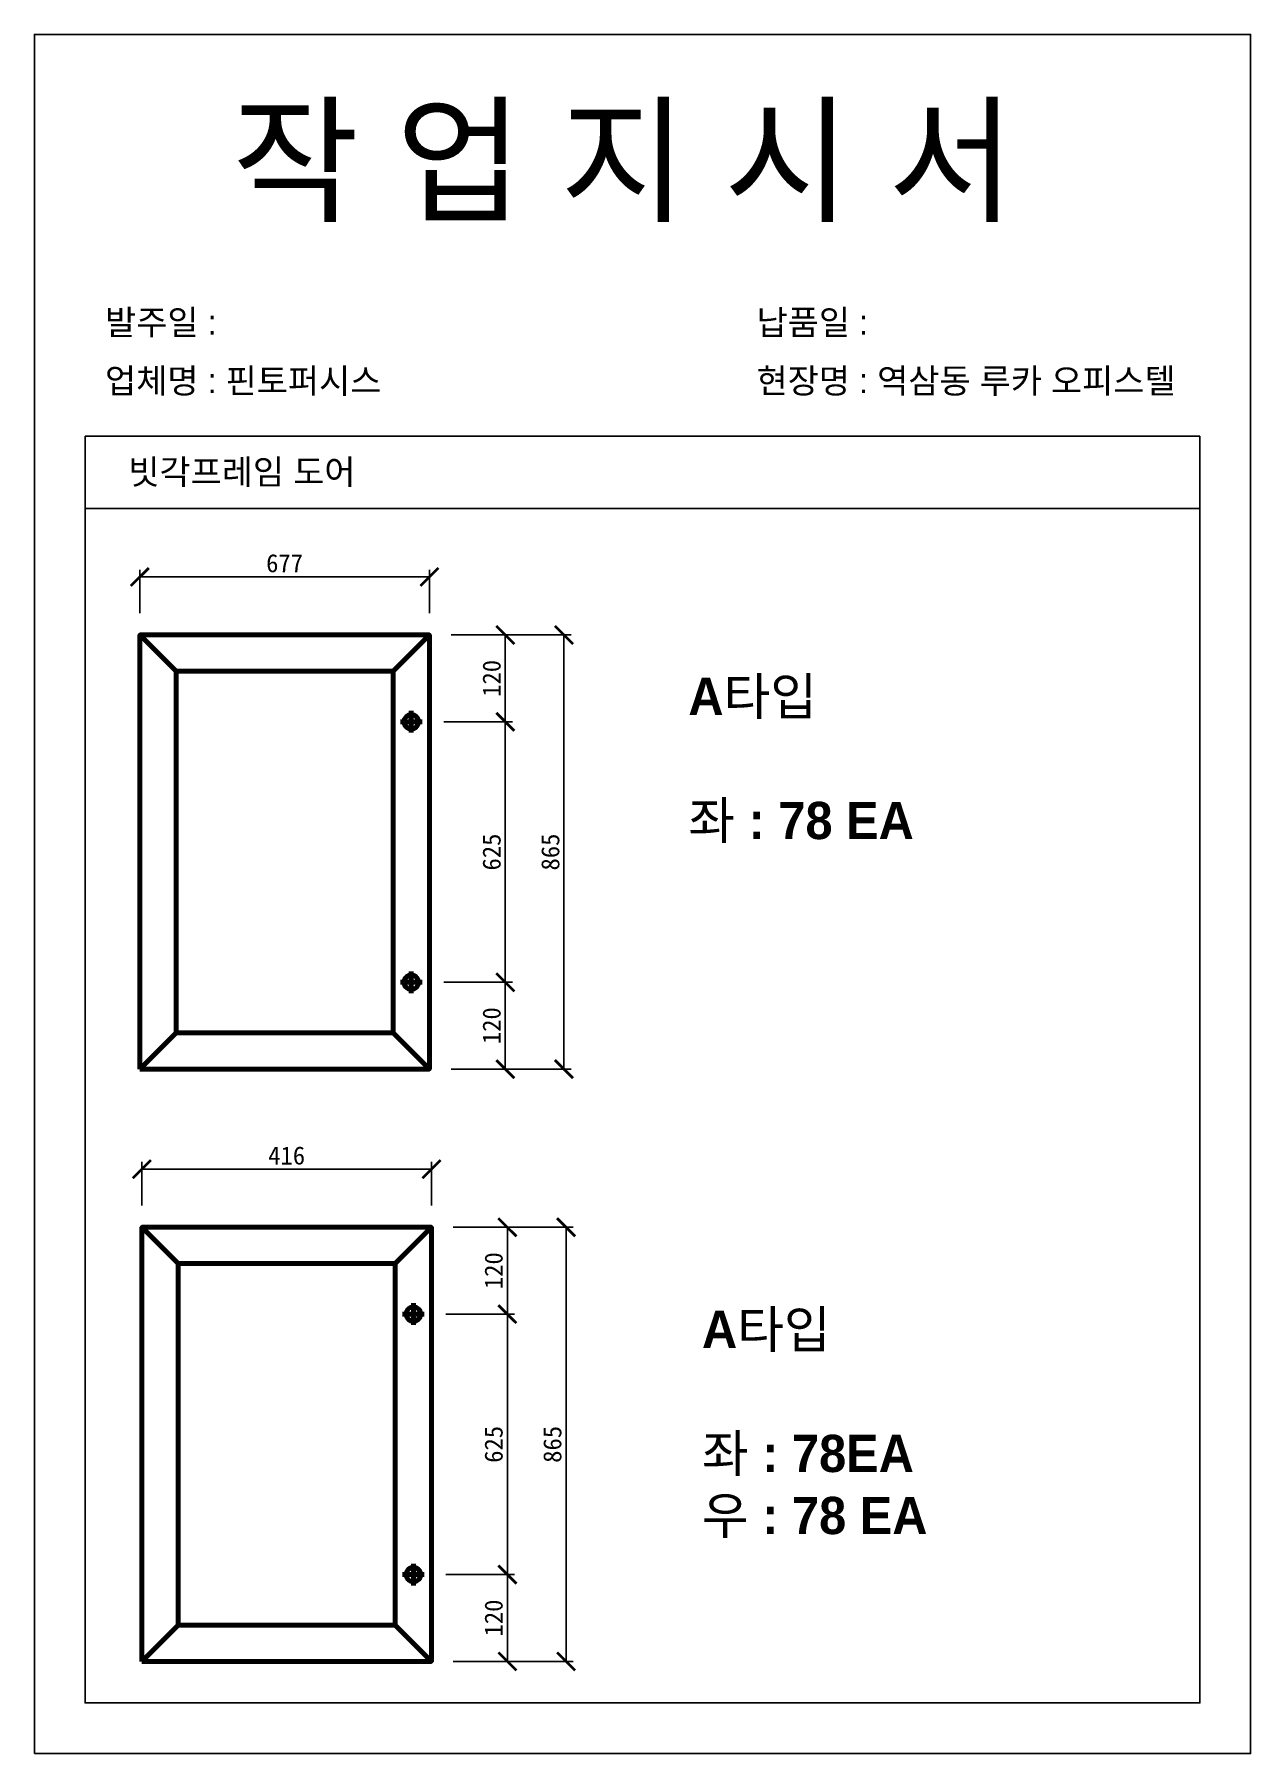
# Model space of a CAD drawing. Header units: millimetres. Extents: x -44117 to 256353, y -2095463 to 65325.
# Drawn here: x 11409 to 13089, y 2293 to 4669 of the extents above; entities that cross this region are included whole.
import ezdxf

# ---------------------------------------------------------------- set-up
doc = ezdxf.new("R2010")
doc.units = ezdxf.units.MM
doc.header["$LTSCALE"] = 10
doc.layers.add('Layer1', color=7, linetype='Continuous', lineweight=70)
doc.dimstyles.new('ISO-25', dxfattribs={"dimtxt": 2.5, "dimasz": 2.5, "dimexe": 1, "dimexo": 1, "dimtad": 1, "dimtxsty": 'Standard', "dimblk": 'ARCHTICK', "dimcen": 2.5, "dimadec": 0, "dimazin": 0, "dimtfac": 1, "dimtmove": 0, "dimatfit": 3, "dimfxl": 0, "dimarcsym": 0})

msp = doc.modelspace()

# ---------------------------------------------------------------- texts
at = {"attachment_point": 1}
for s, heights, insert, char_height in [('{\\fGulim|b0|i0|c129|p50;작 업 지 시 서}', [-155.84554], (11682.18272, 4564.53656), 140), ('{\\fGulim|b0|i0|c129|p50;발주일 :}', [-38.18216], (11506.97336, 4287.81614), 34.3), ('{\\fGulim|b0|i0|c129|p50;납품일 :}', [-37.67976], (12406.95134, 4287.81614), 34.3), ('{\\fGulim|b0|i0|c129|p50;업체명 : 핀토퍼시스}', [-38.2735], (11506.97336, 4207.15997), 34.3), ('{\\fGulim|b0|i0|c129|p50;현장명 : 역삼동 루카 오피스텔}', [-38.31917], (12406.95134, 4207.15997), 34.3), ('{\\fGulim|b0|i0|c129|p50;빗각프레임 도어}', [-38.36485], (11539.12985, 4081.29139), 34.3), ('{\\fGulim|b1|i0|c129|p50;A타입\\P\\P좌 : 78 EA}', [-230.98056], (12312.6866, 3779.54323), 51.45), ('{\\fGulim|b1|i0|c129|p50;A타입\\P\\P좌 : 78EA\\P우 : 78 EA}', [-318.15972], (12331.51778, 2904.81775), 51.45)]:
    msp.add_mtext_dynamic_manual_height_columns(s, width=3307.3198183, gutter_width=12.5, heights=heights, dxfattribs=dict(at, insert=insert, char_height=char_height))

# ---------------------------------------------------------------- blocks, each defined once
blk = doc.blocks.new('_ArchTick')
at = {"color": 0, "linetype": 'ByBlock', "const_width": 0.15}
blk.add_lwpolyline([(-0.5, -0.5), (0.5, 0.5)], dxfattribs=at)
blk = doc.blocks.new('*D59')
at = {"color": 0, "lineweight": -2}
for p, q in [((11555, 3868.7), (11555, 3928.9)), ((11955, 3868.7), (11955, 3928.9)), ((11555, 3918.9), (11955, 3918.9))]:
    blk.add_line(p, q, dxfattribs=at)
at = {"layer": 'Defpoints', "color": 0}
for p in [(11955, 3918.9), (11555, 3838.7), (11955, 3838.7)]:
    blk.add_point(p, dxfattribs=at)
at = {"color": 0, "lineweight": -2, "xscale": 25, "yscale": 25, "zscale": 25, "rotation": 180}
blk.add_blockref('_ArchTick', (11555, 3918.9), dxfattribs=at)
at = {"color": 0, "lineweight": -2, "xscale": 25, "yscale": 25, "zscale": 25}
blk.add_blockref('_ArchTick', (11955, 3918.9), dxfattribs=at)
at = {"color": 0, "insert": (11755, 3937.7), "char_height": 25, "attachment_point": 5}
blk.add_mtext('677', dxfattribs=at)
blk = doc.blocks.new('*D60')
at = {"color": 0, "lineweight": -2}
for p, q in [((11975, 3358.7), (12069.9, 3358.7)), ((12059.9, 3238.7), (12059.9, 3358.7)), ((11985, 3238.7), (12069.9, 3238.7))]:
    blk.add_line(p, q, dxfattribs=at)
at = {"layer": 'Defpoints', "color": 0}
for p in [(11945, 3358.7), (12059.9, 3358.7), (11955, 3238.7)]:
    blk.add_point(p, dxfattribs=at)
at = {"color": 0, "lineweight": -2, "xscale": 25, "yscale": 25, "zscale": 25}
for p, rotation in [((12059.9, 3358.7), 90), ((12059.9, 3238.7), 270)]:
    blk.add_blockref('_ArchTick', p, dxfattribs=dict(at, rotation=rotation))
at = {"color": 0, "insert": (12041.1, 3298.7), "char_height": 25, "attachment_point": 5, "rotation": 90}
blk.add_mtext('120', dxfattribs=at)
blk = doc.blocks.new('*D61')
at = {"color": 0, "lineweight": -2}
for p, q in [((11985, 3838.7), (12069.9, 3838.7)), ((12059.9, 3838.7), (12059.9, 3718.7)), ((11975, 3718.7), (12069.9, 3718.7))]:
    blk.add_line(p, q, dxfattribs=at)
at = {"layer": 'Defpoints', "color": 0}
for p in [(11955, 3838.7), (11945, 3718.7), (12059.9, 3718.7)]:
    blk.add_point(p, dxfattribs=at)
at = {"color": 0, "lineweight": -2, "xscale": 25, "yscale": 25, "zscale": 25}
for p, rotation in [((12059.9, 3838.7), 90), ((12059.9, 3718.7), 270)]:
    blk.add_blockref('_ArchTick', p, dxfattribs=dict(at, rotation=rotation))
at = {"color": 0, "insert": (12041.1, 3778.7), "char_height": 25, "attachment_point": 5, "rotation": 90}
blk.add_mtext('120', dxfattribs=at)
blk = doc.blocks.new('*D57')
at = {"color": 0, "lineweight": -2}
for p, q in [((11985, 3838.7), (12150.9, 3838.7)), ((12140.9, 3838.7), (12140.9, 3238.7)), ((11985, 3238.7), (12150.9, 3238.7))]:
    blk.add_line(p, q, dxfattribs=at)
at = {"layer": 'Defpoints', "color": 0}
for p in [(11955, 3838.7), (11955, 3238.7), (12140.9, 3238.7)]:
    blk.add_point(p, dxfattribs=at)
at = {"color": 0, "lineweight": -2, "xscale": 25, "yscale": 25, "zscale": 25}
for p, rotation in [((12140.9, 3838.7), 90), ((12140.9, 3238.7), 270)]:
    blk.add_blockref('_ArchTick', p, dxfattribs=dict(at, rotation=rotation))
at = {"color": 0, "insert": (12122.2, 3538.7), "char_height": 25, "attachment_point": 5, "rotation": 90}
blk.add_mtext('865', dxfattribs=at)
blk = doc.blocks.new('*D62')
at = {"color": 0, "lineweight": -2}
for p, q in [((11975, 3718.7), (12069.9, 3718.7)), ((12059.9, 3718.7), (12059.9, 3358.7)), ((11975, 3358.7), (12069.9, 3358.7))]:
    blk.add_line(p, q, dxfattribs=at)
at = {"layer": 'Defpoints', "color": 0}
for p in [(11945, 3718.7), (11945, 3358.7), (12059.9, 3358.7)]:
    blk.add_point(p, dxfattribs=at)
at = {"color": 0, "lineweight": -2, "xscale": 25, "yscale": 25, "zscale": 25}
for p, rotation in [((12059.9, 3718.7), 90), ((12059.9, 3358.7), 270)]:
    blk.add_blockref('_ArchTick', p, dxfattribs=dict(at, rotation=rotation))
at = {"color": 0, "insert": (12041.1, 3538.7), "char_height": 25, "attachment_point": 5, "rotation": 90}
blk.add_mtext('625', dxfattribs=at)
blk = doc.blocks.new('*D63')
at = {"color": 0, "lineweight": -2}
for p, q in [((11557.8, 3050.1), (11557.8, 3110.4)), ((11557.8, 3100.4), (11957.8, 3100.4)), ((11957.8, 3050.1), (11957.8, 3110.4))]:
    blk.add_line(p, q, dxfattribs=at)
at = {"layer": 'Defpoints', "color": 0}
for p in [(11957.8, 3100.4), (11557.8, 3020.1), (11957.8, 3020.1)]:
    blk.add_point(p, dxfattribs=at)
at = {"color": 0, "lineweight": -2, "xscale": 25, "yscale": 25, "zscale": 25, "rotation": 180}
blk.add_blockref('_ArchTick', (11557.8, 3100.4), dxfattribs=at)
at = {"color": 0, "lineweight": -2, "xscale": 25, "yscale": 25, "zscale": 25}
blk.add_blockref('_ArchTick', (11957.8, 3100.4), dxfattribs=at)
at = {"color": 0, "insert": (11757.8, 3119.1), "char_height": 25, "attachment_point": 5}
blk.add_mtext('416', dxfattribs=at)
blk = doc.blocks.new('*D64')
at = {"color": 0, "lineweight": -2}
for p, q in [((11977.8, 2540.1), (12072.7, 2540.1)), ((12062.7, 2420.1), (12062.7, 2540.1)), ((11987.8, 2420.1), (12072.7, 2420.1))]:
    blk.add_line(p, q, dxfattribs=at)
at = {"layer": 'Defpoints', "color": 0}
for p in [(11947.8, 2540.1), (12062.7, 2540.1), (11957.8, 2420.1)]:
    blk.add_point(p, dxfattribs=at)
at = {"color": 0, "lineweight": -2, "xscale": 25, "yscale": 25, "zscale": 25}
for p, rotation in [((12062.7, 2540.1), 90), ((12062.7, 2420.1), 270)]:
    blk.add_blockref('_ArchTick', p, dxfattribs=dict(at, rotation=rotation))
at = {"color": 0, "insert": (12043.9, 2480.1), "char_height": 25, "attachment_point": 5, "rotation": 90}
blk.add_mtext('120', dxfattribs=at)
blk = doc.blocks.new('*D65')
at = {"color": 0, "lineweight": -2}
for p, q in [((11987.8, 3020.1), (12072.7, 3020.1)), ((12062.7, 3020.1), (12062.7, 2900.1)), ((11977.8, 2900.1), (12072.7, 2900.1))]:
    blk.add_line(p, q, dxfattribs=at)
at = {"layer": 'Defpoints', "color": 0}
for p in [(11957.8, 3020.1), (11947.8, 2900.1), (12062.7, 2900.1)]:
    blk.add_point(p, dxfattribs=at)
at = {"color": 0, "lineweight": -2, "xscale": 25, "yscale": 25, "zscale": 25}
for p, rotation in [((12062.7, 3020.1), 90), ((12062.7, 2900.1), 270)]:
    blk.add_blockref('_ArchTick', p, dxfattribs=dict(at, rotation=rotation))
at = {"color": 0, "insert": (12043.9, 2960.1), "char_height": 25, "attachment_point": 5, "rotation": 90}
blk.add_mtext('120', dxfattribs=at)
blk = doc.blocks.new('*D58')
at = {"color": 0, "lineweight": -2}
for p, q in [((11987.8, 3020.1), (12153.8, 3020.1)), ((12143.8, 3020.1), (12143.8, 2420.1)), ((11987.8, 2420.1), (12153.8, 2420.1))]:
    blk.add_line(p, q, dxfattribs=at)
at = {"layer": 'Defpoints', "color": 0}
for p in [(11957.8, 3020.1), (11957.8, 2420.1), (12143.8, 2420.1)]:
    blk.add_point(p, dxfattribs=at)
at = {"color": 0, "lineweight": -2, "xscale": 25, "yscale": 25, "zscale": 25}
for p, rotation in [((12143.8, 3020.1), 90), ((12143.8, 2420.1), 270)]:
    blk.add_blockref('_ArchTick', p, dxfattribs=dict(at, rotation=rotation))
at = {"color": 0, "insert": (12125, 2720.1), "char_height": 25, "attachment_point": 5, "rotation": 90}
blk.add_mtext('865', dxfattribs=at)
blk = doc.blocks.new('*D66')
at = {"color": 0, "lineweight": -2}
for p, q in [((11977.8, 2900.1), (12072.7, 2900.1)), ((12062.7, 2900.1), (12062.7, 2540.1)), ((11977.8, 2540.1), (12072.7, 2540.1))]:
    blk.add_line(p, q, dxfattribs=at)
at = {"layer": 'Defpoints', "color": 0}
for p in [(11947.8, 2900.1), (11947.8, 2540.1), (12062.7, 2540.1)]:
    blk.add_point(p, dxfattribs=at)
at = {"color": 0, "lineweight": -2, "xscale": 25, "yscale": 25, "zscale": 25}
for p, rotation in [((12062.7, 2900.1), 90), ((12062.7, 2540.1), 270)]:
    blk.add_blockref('_ArchTick', p, dxfattribs=dict(at, rotation=rotation))
at = {"color": 0, "insert": (12043.9, 2720.1), "char_height": 25, "attachment_point": 5, "rotation": 90}
blk.add_mtext('625', dxfattribs=at)

# ---------------------------------------------------------------- dimensions: what is measured, and where the dimension line sits
for base, p1, p2, text, picture, middle in [((11955.02241, 3918.94263), (11555.02241, 3838.68283), (11955.02241, 3838.68283), '677', '*D59', (11755.02241, 3937.69263)), ((11957.84663, 3100.35412), (11557.84663, 3020.09432), (11957.84663, 3020.09432), '416', '*D63', (11757.84663, 3119.10412))]:
    dim = msp.add_linear_dim(base=base, p1=p1, p2=p2, text=text, dimstyle='ISO-25', override={"dimscale": 10, "dimexo": 3})
    dim.commit()
    dim.dimension.update_dxf_attribs({"geometry": picture, "text_midpoint": middle})
for base, p1, p2, picture, middle in [((12059.86772, 3718.68283), (11955.02241, 3838.68283), (11945.02241, 3718.68283), '*D61', (12041.11772, 3778.68283)), ((12059.86772, 3358.68283), (11955.02241, 3238.68283), (11945.02241, 3358.68283), '*D60', (12041.11772, 3298.68283)), ((12062.69195, 2900.09432), (11957.84663, 3020.09432), (11947.84663, 2900.09432), '*D65', (12043.94195, 2960.09432)), ((12062.69195, 2540.09432), (11957.84663, 2420.09432), (11947.84663, 2540.09432), '*D64', (12043.94195, 2480.09432))]:
    dim = msp.add_linear_dim(base=base, p1=p1, p2=p2, angle=90, dimstyle='ISO-25', override={"dimscale": 10, "dimexo": 3})
    dim.commit()
    dim.dimension.update_dxf_attribs({"geometry": picture, "text_midpoint": middle})
for base, p1, p2, text, picture, middle in [((12140.9424, 3238.68283), (11955.02241, 3838.68283), (11955.02241, 3238.68283), '865', '*D57', (12122.1924, 3538.68283)), ((12059.86772, 3358.68283), (11945.02241, 3718.68283), (11945.02241, 3358.68283), '625', '*D62', (12041.11772, 3538.68283)), ((12143.76662, 2420.09432), (11957.84663, 3020.09432), (11957.84663, 2420.09432), '865', '*D58', (12125.01662, 2720.09432)), ((12062.69195, 2540.09432), (11947.84663, 2900.09432), (11947.84663, 2540.09432), '625', '*D66', (12043.94195, 2720.09432))]:
    dim = msp.add_linear_dim(base=base, p1=p1, p2=p2, angle=90, text=text, dimstyle='ISO-25', override={"dimscale": 10, "dimexo": 3})
    dim.commit()
    dim.dimension.update_dxf_attribs({"geometry": picture, "text_midpoint": middle})

# ---------------------------------------------------------------- linework, layer by layer
for p, q in [((13019.37611, 4113.52935), (11479.37611, 4113.52935)), ((13019.37611, 4013.52935), (11479.37611, 4013.52935))]:
    msp.add_line(p, q)
msp.add_lwpolyline([(11409.37611, 2292.69908), (13089.37611, 2292.69908), (13089.37611, 4668.69908), (11409.37611, 4668.69908)], close=True)
msp.add_lwpolyline([(11479.37611, 4113.52935), (11479.37611, 2362.69908), (13019.37611, 2362.69908), (13019.37611, 4113.52935)])
at = {"layer": 'Layer1'}
for p, q in [((11605.02241, 3788.68283), (11555.02241, 3838.68283)), ((11905.02241, 3788.68283), (11955.02241, 3838.68283)), ((11930.02241, 3733.68283), (11930.02241, 3703.68283)), ((11945.02241, 3718.68283), (11915.02241, 3718.68283)), ((11945.02241, 3718.68283), (11915.02241, 3718.68283)), ((11945.02241, 3358.68283), (11915.02241, 3358.68283)), ((11930.02241, 3373.68283), (11930.02241, 3343.68283)), ((11605.02241, 3288.68283), (11555.02241, 3238.68283)), ((11955.02241, 3238.68283), (11905.02241, 3288.68283)), ((11607.84663, 2970.09432), (11557.84663, 3020.09432)), ((11907.84663, 2970.09432), (11957.84663, 3020.09432)), ((11947.84663, 2900.09432), (11917.84663, 2900.09432)), ((11947.84663, 2900.09432), (11917.84663, 2900.09432)), ((11932.84663, 2915.09432), (11932.84663, 2885.09432)), ((11932.84663, 2555.09432), (11932.84663, 2525.09432)), ((11947.84663, 2540.09432), (11917.84663, 2540.09432)), ((11607.84663, 2470.09432), (11557.84663, 2420.09432)), ((11957.84663, 2420.09432), (11907.84663, 2470.09432))]:
    msp.add_line(p, q, dxfattribs=at)
for points in [[(11555.02241, 3238.68283), (11955.02241, 3238.68283), (11955.02241, 3838.68283), (11555.02241, 3838.68283)], [(11605.02241, 3288.68283), (11905.02241, 3288.68283), (11905.02241, 3788.68283), (11605.02241, 3788.68283)], [(11557.84663, 2420.09432), (11957.84663, 2420.09432), (11957.84663, 3020.09432), (11557.84663, 3020.09432)], [(11607.84663, 2470.09432), (11907.84663, 2470.09432), (11907.84663, 2970.09432), (11607.84663, 2970.09432)]]:
    msp.add_lwpolyline(points, close=True, dxfattribs=at)
for centre in [(11930.02241, 3718.68283), (11930.02241, 3358.68283), (11932.84663, 2900.09432), (11932.84663, 2540.09432)]:
    msp.add_circle(centre, 10, dxfattribs=at)

msp.set_redraw_order([(e.dxf.handle, doc.entitydb.next_handle()) for e in msp.query("TEXT MTEXT ATTDEF DIMENSION ARC_DIMENSION")])  # texts and dimensions are drawn at this point

doc.saveas('drawing.dxf')
